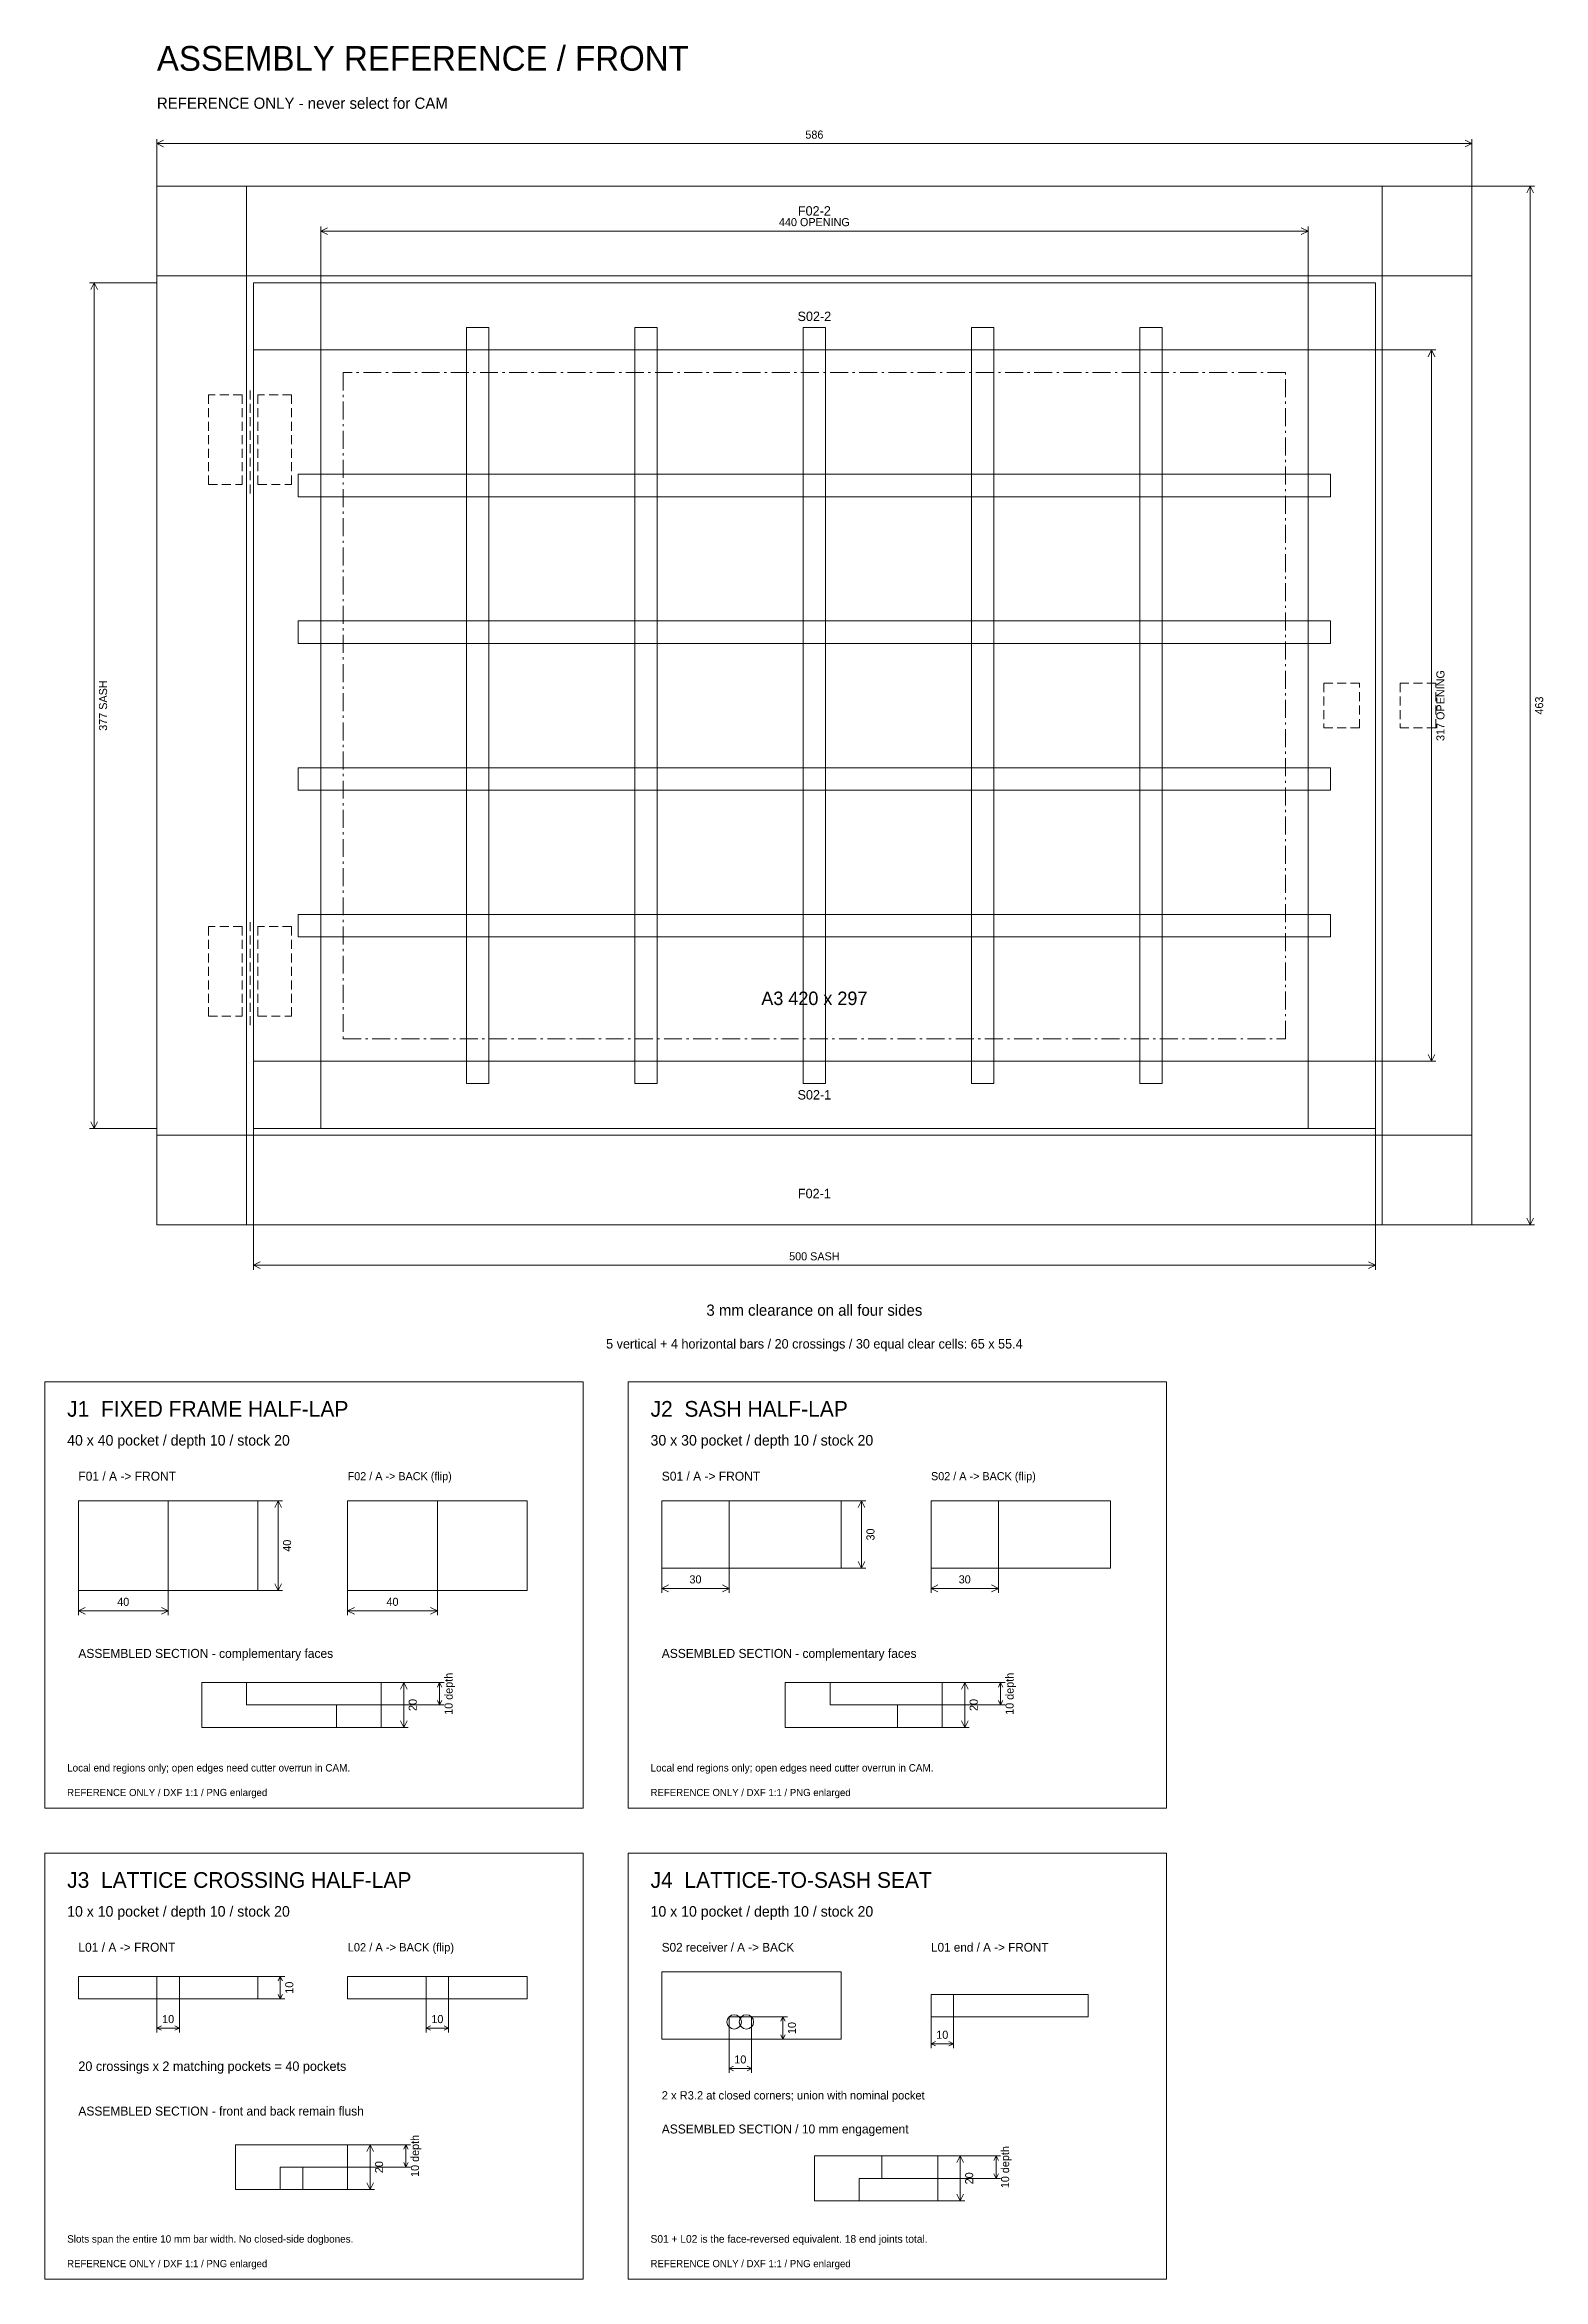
# Model space of a CAD drawing. Header units: millimetres. Extents: x -26 to 1988, y -110 to 960.
# Drawn here: x 1320 to 1988, y -110 to 886 of the extents above; entities that cross this region are included whole.
import ezdxf
from ezdxf.enums import TextEntityAlignment as Align

# ---------------------------------------------------------------- set-up
doc = ezdxf.new("R2010")
doc.units = ezdxf.units.MM
doc.linetypes.add('A3_DASHDOT', pattern=[13, 8, -2, 1, -2])
doc.linetypes.add('REF_DASH', pattern=[6, 4, -2])
for name, color, linetype, lineweight in [('ASSEMBLY_REFERENCE', 8, 'Continuous', 18), ('DIMENSIONS', 3, 'Continuous', 18), ('HINGE_REF', 4, 'REF_DASH', 18), ('LATCH_REF', 4, 'REF_DASH', 18), ('NOTES', 7, 'Continuous', 18)]:
    doc.layers.add(name, color=color, linetype=linetype, lineweight=lineweight)

msp = doc.modelspace()

# ---------------------------------------------------------------- texts
at = {"layer": 'ASSEMBLY_REFERENCE'}
for s, height, p in [('F02-2', 4.2, (1663, 812)), ('S02-2', 4.2, (1663, 765)), ('A3 420 x 297', 6, (1663, 461)), ('S02-1', 4.2, (1663, 418)), ('F02-1', 4.2, (1663, 374))]:
    msp.add_text(s, height=height, dxfattribs=at).set_placement(p, align=Align.MIDDLE_CENTER)
at = {"layer": 'DIMENSIONS'}
for s, p in [('586', (1663, 846)), ('440 OPENING', (1663, 807)), ('500 SASH', (1663, 346)), ('30', (1610, 202)), ('30', (1730, 202)), ('40', (1355, 192)), ('40', (1475, 192)), ('10', (1375, 6)), ('10', (1495, 6)), ('10', (1720, -1)), ('10', (1630, -12))]:
    msp.add_text(s, height=3.6, dxfattribs=at).set_placement(p, align=Align.MIDDLE_CENTER)
for s, p in [('377 SASH', (1346, 591.5)), ('317 OPENING', (1942, 591.5)), ('463', (1986, 591.5)), ('40', (1428, 217)), ('30', (1688, 222)), ('10 depth', (1500, 151)), ('10 depth', (1750, 151)), ('20', (1484, 146)), ('20', (1734, 146)), ('10', (1429, 20)), ('10', (1653, 2)), ('10 depth', (1485, -55)), ('20', (1469, -60)), ('10 depth', (1748, -60)), ('20', (1732, -65))]:
    msp.add_text(s, height=3.6, rotation=90, dxfattribs=at).set_placement(p, align=Align.MIDDLE_CENTER)
at = {"layer": 'NOTES'}
for s, height, p in [('ASSEMBLY REFERENCE / FRONT', 11, (1370, 880)), ('REFERENCE ONLY - never select for CAM', 5, (1370, 860)), ('J1  FIXED FRAME HALF-LAP', 7, (1330, 278)), ('J2  SASH HALF-LAP', 7, (1590, 278)), ('40 x 40 pocket / depth 10 / stock 20', 4.7, (1330, 264)), ('30 x 30 pocket / depth 10 / stock 20', 4.7, (1590, 264)), ('F01 / A -> FRONT', 4, (1335, 248)), ('F02 / A -> BACK (flip)', 3.6, (1455, 248)), ('S01 / A -> FRONT', 4, (1595, 248)), ('S02 / A -> BACK (flip)', 3.6, (1715, 248)), ('ASSEMBLED SECTION - complementary faces', 4, (1335, 169)), ('ASSEMBLED SECTION - complementary faces', 4, (1595, 169)), ('Local end regions only; open edges need cutter overrun in CAM.', 3.3, (1330, 118)), ('Local end regions only; open edges need cutter overrun in CAM.', 3.3, (1590, 118)), ('REFERENCE ONLY / DXF 1:1 / PNG enlarged', 3.2, (1330, 107)), ('REFERENCE ONLY / DXF 1:1 / PNG enlarged', 3.2, (1590, 107)), ('J3  LATTICE CROSSING HALF-LAP', 7, (1330, 68)), ('J4  LATTICE-TO-SASH SEAT', 7, (1590, 68)), ('10 x 10 pocket / depth 10 / stock 20', 4.7, (1330, 54)), ('10 x 10 pocket / depth 10 / stock 20', 4.7, (1590, 54)), ('L01 / A -> FRONT', 4, (1335, 38)), ('L02 / A -> BACK (flip)', 3.7, (1455, 38)), ('S02 receiver / A -> BACK', 3.9, (1595, 38)), ('L01 end / A -> FRONT', 3.9, (1715, 38)), ('20 crossings x 2 matching pockets = 40 pockets', 4.2, (1335, -15)), ('2 x R3.2 at closed corners; union with nominal pocket', 3.7, (1595, -28)), ('ASSEMBLED SECTION - front and back remain flush', 4, (1335, -35)), ('ASSEMBLED SECTION / 10 mm engagement', 4, (1595, -43)), ('Slots span the entire 10 mm bar width. No closed-side dogbones.', 3.3, (1330, -92)), ('S01 + L02 is the face-reversed equivalent. 18 end joints total.', 3.4, (1590, -92)), ('REFERENCE ONLY / DXF 1:1 / PNG enlarged', 3.2, (1330, -103)), ('REFERENCE ONLY / DXF 1:1 / PNG enlarged', 3.2, (1590, -103))]:
    msp.add_text(s, height=height, dxfattribs=at).set_placement(p, align=Align.MIDDLE_LEFT)
for s, height, p in [('3 mm clearance on all four sides', 5, (1663, 322)), ('5 vertical + 4 horizontal bars / 20 crossings / 30 equal clear cells: 65 x 55.4', 4.2, (1663, 307))]:
    msp.add_text(s, height=height, dxfattribs=at).set_placement(p, align=Align.MIDDLE_CENTER)

# ---------------------------------------------------------------- linework, layer by layer
at = {"layer": 'ASSEMBLY_REFERENCE'}
for points in [[(1410, 823), (1370, 823), (1370, 360), (1410, 360)], [(1956, 823), (1956, 783), (1370, 783), (1370, 823)], [(1956, 823), (1916, 823), (1916, 360), (1956, 360)], [(1443, 780), (1413, 780), (1413, 403), (1443, 403)], [(1913, 780), (1913, 750), (1413, 750), (1413, 780)], [(1913, 780), (1883, 780), (1883, 403), (1913, 403)], [(1518, 760), (1508, 760), (1508, 423), (1518, 423)], [(1593, 760), (1583, 760), (1583, 423), (1593, 423)], [(1668, 760), (1658, 760), (1658, 423), (1668, 423)], [(1743, 760), (1733, 760), (1733, 423), (1743, 423)], [(1818, 760), (1808, 760), (1808, 423), (1818, 423)], [(1893, 694.6), (1893, 684.6), (1433, 684.6), (1433, 694.6)], [(1893, 629.2), (1893, 619.2), (1433, 619.2), (1433, 629.2)], [(1893, 563.8), (1893, 553.8), (1433, 553.8), (1433, 563.8)], [(1893, 498.4), (1893, 488.4), (1433, 488.4), (1433, 498.4)], [(1913, 433), (1913, 403), (1413, 403), (1413, 433)], [(1956, 400), (1956, 360), (1370, 360), (1370, 400)], [(1335, 197), (1415, 197), (1415, 237), (1335, 237)], [(1335, 197), (1375, 197), (1375, 237), (1335, 237)], [(1455, 197), (1535, 197), (1535, 237), (1455, 237)], [(1455, 197), (1495, 197), (1495, 237), (1455, 237)], [(1595, 207), (1675, 207), (1675, 237), (1595, 237)], [(1595, 207), (1625, 207), (1625, 237), (1595, 237)], [(1715, 207), (1795, 207), (1795, 237), (1715, 237)], [(1715, 207), (1745, 207), (1745, 237), (1715, 237)], [(1390, 136), (1450, 136), (1450, 146), (1410, 146), (1410, 156), (1390, 156)], [(1410, 146), (1450, 146), (1450, 136), (1470, 136), (1470, 156), (1410, 156)], [(1650, 136), (1700, 136), (1700, 146), (1670, 146), (1670, 156), (1650, 156)], [(1670, 146), (1700, 146), (1700, 136), (1720, 136), (1720, 156), (1670, 156)], [(1335, 15), (1415, 15), (1415, 25), (1335, 25)], [(1370, 15), (1380, 15), (1380, 25), (1370, 25)], [(1455, 15), (1535, 15), (1535, 25), (1455, 25)], [(1490, 15), (1500, 15), (1500, 25), (1490, 25)], [(1595, -3), (1675, -3), (1675, 27), (1595, 27)], [(1715, 7), (1785, 7), (1785, 17), (1715, 17)], [(1715, 7), (1725, 7), (1725, 17), (1715, 17)], [(1625, -3), (1635, -3), (1635, 7), (1625, 7)], [(1405, -70), (1425, -70), (1425, -60), (1435, -60), (1435, -70), (1455, -70), (1455, -50), (1405, -50)], [(1663, -75), (1683, -75), (1683, -65), (1693, -65), (1693, -55), (1663, -55)], [(1683, -75), (1718, -75), (1718, -55), (1693, -55), (1693, -65), (1683, -65)], [(1425, -70), (1435, -70), (1435, -60), (1425, -60)]]:
    msp.add_lwpolyline(points, close=True, dxfattribs=at)
at = {"layer": 'ASSEMBLY_REFERENCE', "linetype": 'REF_DASH'}
msp.add_lwpolyline([(1443, 433), (1883, 433), (1883, 750), (1443, 750)], close=True, dxfattribs=at)
at = {"layer": 'ASSEMBLY_REFERENCE', "linetype": 'A3_DASHDOT'}
msp.add_lwpolyline([(1453, 443), (1873, 443), (1873, 740), (1453, 740)], close=True, dxfattribs=at)
at = {"layer": 'ASSEMBLY_REFERENCE'}
for points in [[(1630.46, 4.74, 1), (1624.06, 4.74, 1)], [(1635.94, 4.74, 1), (1629.54, 4.74, 1)]]:
    msp.add_lwpolyline(points, format="xyb", close=True, dxfattribs=at)
at = {"layer": 'DIMENSIONS'}
for p, q in [((1370, 823), (1370, 844)), ((1370, 842), (1373, 843.5)), ((1370, 842), (1956, 842)), ((1370, 842), (1373, 840.5)), ((1956, 842), (1953, 843.5)), ((1956, 842), (1953, 840.5)), ((1956, 823), (1956, 844)), ((1956, 823), (1984, 823)), ((1982, 823), (1980.5, 820)), ((1982, 360), (1982, 823)), ((1982, 823), (1983.5, 820)), ((1443, 750), (1443, 805)), ((1443, 803), (1446, 804.5)), ((1443, 803), (1883, 803)), ((1443, 803), (1446, 801.5)), ((1883, 803), (1880, 804.5)), ((1883, 803), (1880, 801.5)), ((1883, 750), (1883, 805)), ((1370, 780), (1340, 780)), ((1342, 780), (1340.5, 777)), ((1342, 403), (1342, 780)), ((1342, 780), (1343.5, 777)), ((1883, 750), (1940, 750)), ((1938, 750), (1936.5, 747)), ((1938, 433), (1938, 750)), ((1938, 750), (1939.5, 747)), ((1883, 433), (1940, 433)), ((1938, 433), (1936.5, 436)), ((1938, 433), (1939.5, 436)), ((1370, 403), (1340, 403)), ((1342, 403), (1340.5, 406)), ((1342, 403), (1343.5, 406)), ((1413, 403), (1413, 340)), ((1913, 403), (1913, 340)), ((1956, 360), (1984, 360)), ((1982, 360), (1980.5, 363)), ((1982, 360), (1983.5, 363)), ((1413, 342), (1416, 343.5)), ((1413, 342), (1913, 342)), ((1413, 342), (1416, 340.5)), ((1913, 342), (1910, 343.5)), ((1913, 342), (1910, 340.5)), ((1415, 237), (1426, 237)), ((1424, 237), (1422.5, 234)), ((1424, 197), (1424, 237)), ((1424, 237), (1425.5, 234)), ((1675, 237), (1686, 237)), ((1684, 237), (1682.5, 234)), ((1684, 207), (1684, 237)), ((1684, 237), (1685.5, 234)), ((1684, 207), (1682.5, 210)), ((1684, 207), (1685.5, 210)), ((1424, 197), (1422.5, 200)), ((1424, 197), (1425.5, 200)), ((1595, 207), (1595, 196)), ((1595, 198), (1598, 199.5)), ((1625, 198), (1622, 199.5)), ((1625, 207), (1625, 196)), ((1675, 207), (1686, 207)), ((1715, 207), (1715, 196)), ((1715, 198), (1718, 199.5)), ((1745, 198), (1742, 199.5)), ((1745, 207), (1745, 196)), ((1335, 197), (1335, 186)), ((1335, 188), (1338, 189.5)), ((1375, 188), (1372, 189.5)), ((1375, 197), (1375, 186)), ((1415, 197), (1426, 197)), ((1455, 197), (1455, 186)), ((1455, 188), (1458, 189.5)), ((1495, 188), (1492, 189.5)), ((1495, 197), (1495, 186)), ((1595, 198), (1625, 198)), ((1595, 198), (1598, 196.5)), ((1625, 198), (1622, 196.5)), ((1715, 198), (1745, 198)), ((1715, 198), (1718, 196.5)), ((1745, 198), (1742, 196.5)), ((1335, 188), (1375, 188)), ((1335, 188), (1338, 186.5)), ((1375, 188), (1372, 186.5)), ((1455, 188), (1495, 188)), ((1455, 188), (1458, 186.5)), ((1495, 188), (1492, 186.5)), ((1450, 156), (1498, 156)), ((1470, 156), (1482, 156)), ((1480, 156), (1478.5, 153)), ((1480, 136), (1480, 156)), ((1480, 156), (1481.5, 153)), ((1496, 156), (1495, 154)), ((1496, 146), (1496, 156)), ((1496, 156), (1497, 154)), ((1700, 156), (1748, 156)), ((1720, 156), (1732, 156)), ((1730, 156), (1728.5, 153)), ((1730, 136), (1730, 156)), ((1730, 156), (1731.5, 153)), ((1746, 156), (1745, 154)), ((1746, 146), (1746, 156)), ((1746, 156), (1747, 154)), ((1450, 146), (1498, 146)), ((1496, 146), (1495, 148)), ((1496, 146), (1497, 148)), ((1700, 146), (1748, 146)), ((1746, 146), (1745, 148)), ((1746, 146), (1747, 148)), ((1470, 136), (1482, 136)), ((1480, 136), (1478.5, 139)), ((1480, 136), (1481.5, 139)), ((1720, 136), (1732, 136)), ((1730, 136), (1728.5, 139)), ((1730, 136), (1731.5, 139)), ((1415, 25), (1427, 25)), ((1425, 25), (1424, 23)), ((1425, 15), (1425, 25)), ((1425, 25), (1426, 23)), ((1370, 15), (1370, 0)), ((1380, 15), (1380, 0)), ((1415, 15), (1427, 15)), ((1425, 15), (1424, 17)), ((1425, 15), (1426, 17)), ((1490, 15), (1490, 0)), ((1500, 15), (1500, 0)), ((1370, 2), (1372, 3)), ((1370, 2), (1380, 2)), ((1370, 2), (1372, 1)), ((1380, 2), (1378, 3)), ((1380, 2), (1378, 1)), ((1490, 2), (1492, 3)), ((1490, 2), (1500, 2)), ((1490, 2), (1492, 1)), ((1500, 2), (1498, 3)), ((1500, 2), (1498, 1)), ((1635, 7), (1651, 7)), ((1649, 7), (1648, 5)), ((1649, -3), (1649, 7)), ((1649, 7), (1650, 5)), ((1715, 7), (1715, -7)), ((1725, 7), (1725, -7)), ((1625, -3), (1625, -18)), ((1635, -3), (1635, -18)), ((1635, -3), (1651, -3)), ((1649, -3), (1648, -1)), ((1649, -3), (1650, -1)), ((1715, -5), (1717, -4)), ((1715, -5), (1725, -5)), ((1715, -5), (1717, -6)), ((1725, -5), (1723, -4)), ((1725, -5), (1723, -6)), ((1625, -16), (1627, -15)), ((1625, -16), (1635, -16)), ((1625, -16), (1627, -17)), ((1635, -16), (1633, -15)), ((1635, -16), (1633, -17)), ((1435, -50), (1483, -50)), ((1455, -50), (1467, -50)), ((1465, -50), (1463.5, -53)), ((1465, -70), (1465, -50)), ((1465, -50), (1466.5, -53)), ((1481, -50), (1480, -52)), ((1481, -60), (1480, -58)), ((1481, -60), (1481, -50)), ((1481, -50), (1482, -52)), ((1481, -60), (1482, -58)), ((1693, -55), (1746, -55)), ((1718, -55), (1730, -55)), ((1728, -55), (1726.5, -58)), ((1728, -75), (1728, -55)), ((1728, -55), (1729.5, -58)), ((1744, -55), (1743, -57)), ((1744, -65), (1744, -55)), ((1744, -55), (1745, -57)), ((1435, -60), (1483, -60)), ((1465, -70), (1463.5, -67)), ((1465, -70), (1466.5, -67)), ((1693, -65), (1746, -65)), ((1744, -65), (1743, -63)), ((1744, -65), (1745, -63)), ((1455, -70), (1467, -70)), ((1718, -75), (1730, -75)), ((1728, -75), (1726.5, -72)), ((1728, -75), (1729.5, -72))]:
    msp.add_line(p, q, dxfattribs=at)
at = {"layer": 'HINGE_REF'}
for p, q in [((1411.5, 686), (1411.5, 734)), ((1411.5, 449), (1411.5, 497))]:
    msp.add_line(p, q, dxfattribs=at)
for points in [[(1393, 690), (1408, 690), (1408, 730), (1393, 730)], [(1415, 690), (1430, 690), (1430, 730), (1415, 730)], [(1393, 453), (1408, 453), (1408, 493), (1393, 493)], [(1415, 453), (1430, 453), (1430, 493), (1415, 493)]]:
    msp.add_lwpolyline(points, close=True, dxfattribs=at)
at = {"layer": 'LATCH_REF'}
for points in [[(1890, 581.5), (1906, 581.5), (1906, 601.5), (1890, 601.5)], [(1924, 581.5), (1940, 581.5), (1940, 601.5), (1924, 601.5)]]:
    msp.add_lwpolyline(points, close=True, dxfattribs=at)
at = {"layer": 'NOTES'}
for points in [[(1320, 100), (1560, 100), (1560, 290), (1320, 290)], [(1580, 100), (1820, 100), (1820, 290), (1580, 290)], [(1320, -110), (1560, -110), (1560, 80), (1320, 80)], [(1580, -110), (1820, -110), (1820, 80), (1580, 80)]]:
    msp.add_lwpolyline(points, close=True, dxfattribs=at)

msp.set_redraw_order([(e.dxf.handle, doc.entitydb.next_handle()) for e in msp.query("TEXT MTEXT ATTDEF DIMENSION ARC_DIMENSION")])  # texts and dimensions are drawn at this point

doc.saveas('drawing.dxf')
